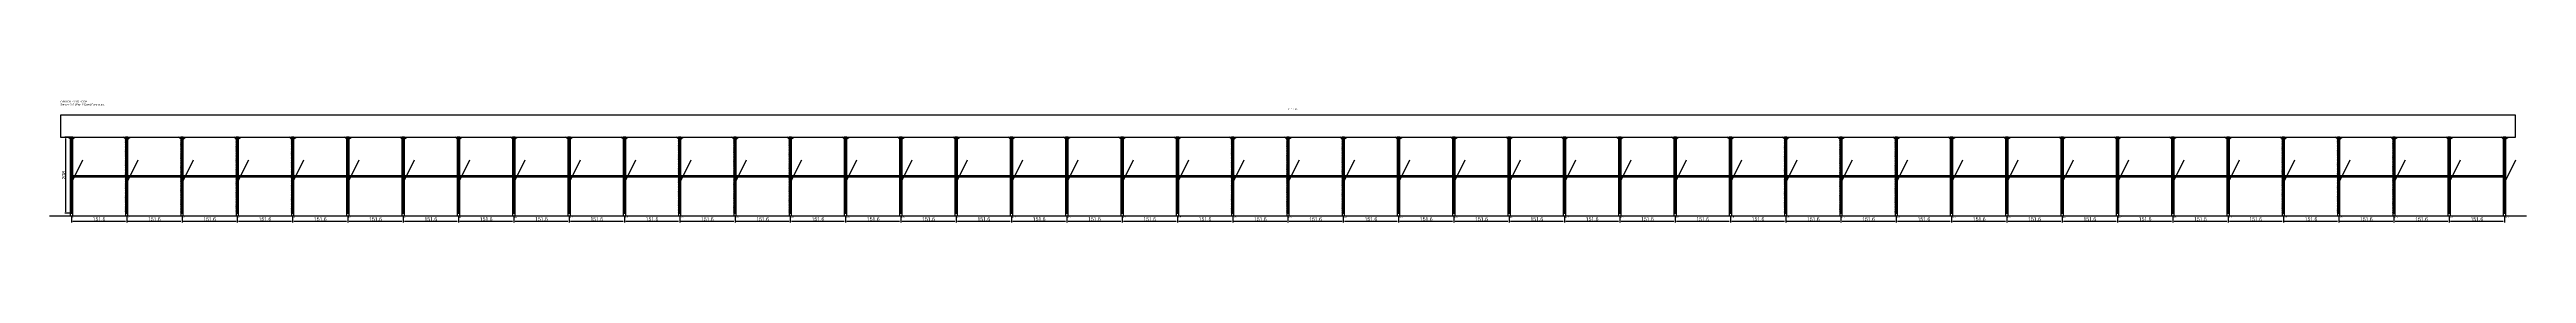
# Model space of a CAD drawing. Header units: metres. Extents: x -30 to 6761, y -25 to 308.
import ezdxf

# ---------------------------------------------------------------- set-up
doc = ezdxf.new("R2010")
doc.units = ezdxf.units.M
for name, color, linetype in [('BARRA_ANCORAGEM', 1, 'Continuous'), ('COTA', 241, 'Continuous'), ('GARFOS OK', 3, 'Continuous'), ('NOME DA VIGA', 6, 'Continuous'), ('SARR_7x7', 40, 'Continuous'), ('TIRAS REESCORAMENTO', 252, 'Continuous'), ('VIGAS', 3, 'Continuous')]:
    doc.layers.add(name, color=color, linetype=linetype)
doc.dimstyles.new('EZ DXF', dxfattribs={"dimtxt": 10, "dimasz": 3.5, "dimexe": 3, "dimexo": 1.5, "dimgap": 1, "dimtad": 1, "dimdec": 1, "dimdsep": 46, "dimcen": 2.5, "dimazin": 3, "dimtfac": 1, "dimtmove": 0, "dimatfit": 3})

msp = doc.modelspace()

# ---------------------------------------------------------------- hatches: boundary and pattern name
at = {"layer": 'COTA'}
h = msp.add_hatch(dxfattribs=at)
h.set_pattern_fill('ANSI31', scale=0.5)
h.paths.add_polyline_path([(26.5, 0), (33.5, 0), (33.5, 208), (26.5, 208)])
h = msp.add_hatch(dxfattribs=at)
h.set_pattern_fill('ANSI31', scale=0.5)
h.paths.add_polyline_path([(178.11, 0), (185.11, 0), (185.11, 208), (178.11, 208)])
h = msp.add_hatch(dxfattribs=at)
h.set_pattern_fill('ANSI31', scale=0.5)
h.paths.add_polyline_path([(329.72, 0), (336.72, 0), (336.72, 208), (329.72, 208)])
h = msp.add_hatch(dxfattribs=at)
h.set_pattern_fill('ANSI31', scale=0.5)
h.paths.add_polyline_path([(481.33, 0), (488.33, 0), (488.33, 208), (481.33, 208)])
h = msp.add_hatch(dxfattribs=at)
h.set_pattern_fill('ANSI31', scale=0.5)
h.paths.add_polyline_path([(632.93, 0), (639.93, 0), (639.93, 208), (632.93, 208)])
h = msp.add_hatch(dxfattribs=at)
h.set_pattern_fill('ANSI31', scale=0.5)
h.paths.add_polyline_path([(784.54, 0), (791.54, 0), (791.54, 208), (784.54, 208)])
h = msp.add_hatch(dxfattribs=at)
h.set_pattern_fill('ANSI31', scale=0.5)
h.paths.add_polyline_path([(936.15, 0), (943.15, 0), (943.15, 208), (936.15, 208)])
h = msp.add_hatch(dxfattribs=at)
h.set_pattern_fill('ANSI31', scale=0.5)
h.paths.add_polyline_path([(1087.76, 0), (1094.76, 0), (1094.76, 208), (1087.76, 208)])
h = msp.add_hatch(dxfattribs=at)
h.set_pattern_fill('ANSI31', scale=0.5)
h.paths.add_polyline_path([(1239.37, 0), (1246.37, 0), (1246.37, 208), (1239.37, 208)])
h = msp.add_hatch(dxfattribs=at)
h.set_pattern_fill('ANSI31', scale=0.5)
h.paths.add_polyline_path([(1390.98, 0), (1397.98, 0), (1397.98, 208), (1390.98, 208)])
h = msp.add_hatch(dxfattribs=at)
h.set_pattern_fill('ANSI31', scale=0.5)
h.paths.add_polyline_path([(1542.59, 0), (1549.59, 0), (1549.59, 208), (1542.59, 208)])
h = msp.add_hatch(dxfattribs=at)
h.set_pattern_fill('ANSI31', scale=0.5)
h.paths.add_polyline_path([(1694.2, 0), (1701.2, 0), (1701.2, 208), (1694.2, 208)])
h = msp.add_hatch(dxfattribs=at)
h.set_pattern_fill('ANSI31', scale=0.5)
h.paths.add_polyline_path([(1845.8, 0), (1852.8, 0), (1852.8, 208), (1845.8, 208)])
h = msp.add_hatch(dxfattribs=at)
h.set_pattern_fill('ANSI31', scale=0.5)
h.paths.add_polyline_path([(1997.41, 0), (2004.41, 0), (2004.41, 208), (1997.41, 208)])
h = msp.add_hatch(dxfattribs=at)
h.set_pattern_fill('ANSI31', scale=0.5)
h.paths.add_polyline_path([(2149.02, 0), (2156.02, 0), (2156.02, 208), (2149.02, 208)])
h = msp.add_hatch(dxfattribs=at)
h.set_pattern_fill('ANSI31', scale=0.5)
h.paths.add_polyline_path([(2300.63, 0), (2307.63, 0), (2307.63, 208), (2300.63, 208)])
h = msp.add_hatch(dxfattribs=at)
h.set_pattern_fill('ANSI31', scale=0.5)
h.paths.add_polyline_path([(2452.24, 0), (2459.24, 0), (2459.24, 208), (2452.24, 208)])
h = msp.add_hatch(dxfattribs=at)
h.set_pattern_fill('ANSI31', scale=0.5)
h.paths.add_polyline_path([(2603.85, 0), (2610.85, 0), (2610.85, 208), (2603.85, 208)])
h = msp.add_hatch(dxfattribs=at)
h.set_pattern_fill('ANSI31', scale=0.5)
h.paths.add_polyline_path([(2755.46, 0), (2762.46, 0), (2762.46, 208), (2755.46, 208)])
h = msp.add_hatch(dxfattribs=at)
h.set_pattern_fill('ANSI31', scale=0.5)
h.paths.add_polyline_path([(2907.07, 0), (2914.07, 0), (2914.07, 208), (2907.07, 208)])
h = msp.add_hatch(dxfattribs=at)
h.set_pattern_fill('ANSI31', scale=0.5)
h.paths.add_polyline_path([(3058.67, 0), (3065.67, 0), (3065.67, 208), (3058.67, 208)])
h = msp.add_hatch(dxfattribs=at)
h.set_pattern_fill('ANSI31', scale=0.5)
h.paths.add_polyline_path([(3210.28, 0), (3217.28, 0), (3217.28, 208), (3210.28, 208)])
h = msp.add_hatch(dxfattribs=at)
h.set_pattern_fill('ANSI31', scale=0.5)
h.paths.add_polyline_path([(3361.89, 0), (3368.89, 0), (3368.89, 208), (3361.89, 208)])
h = msp.add_hatch(dxfattribs=at)
h.set_pattern_fill('ANSI31', scale=0.5)
h.paths.add_polyline_path([(3513.5, 0), (3520.5, 0), (3520.5, 208), (3513.5, 208)])
h = msp.add_hatch(dxfattribs=at)
h.set_pattern_fill('ANSI31', scale=0.5)
h.paths.add_polyline_path([(3665.11, 0), (3672.11, 0), (3672.11, 208), (3665.11, 208)])
h = msp.add_hatch(dxfattribs=at)
h.set_pattern_fill('ANSI31', scale=0.5)
h.paths.add_polyline_path([(3816.72, 0), (3823.72, 0), (3823.72, 208), (3816.72, 208)])
h = msp.add_hatch(dxfattribs=at)
h.set_pattern_fill('ANSI31', scale=0.5)
h.paths.add_polyline_path([(3968.33, 0), (3975.33, 0), (3975.33, 208), (3968.33, 208)])
h = msp.add_hatch(dxfattribs=at)
h.set_pattern_fill('ANSI31', scale=0.5)
h.paths.add_polyline_path([(4119.94, 0), (4126.94, 0), (4126.94, 208), (4119.94, 208)])
h = msp.add_hatch(dxfattribs=at)
h.set_pattern_fill('ANSI31', scale=0.5)
h.paths.add_polyline_path([(4271.54, 0), (4278.54, 0), (4278.54, 208), (4271.54, 208)])
h = msp.add_hatch(dxfattribs=at)
h.set_pattern_fill('ANSI31', scale=0.5)
h.paths.add_polyline_path([(4423.15, 0), (4430.15, 0), (4430.15, 208), (4423.15, 208)])
h = msp.add_hatch(dxfattribs=at)
h.set_pattern_fill('ANSI31', scale=0.5)
h.paths.add_polyline_path([(4574.76, 0), (4581.76, 0), (4581.76, 208), (4574.76, 208)])
h = msp.add_hatch(dxfattribs=at)
h.set_pattern_fill('ANSI31', scale=0.5)
h.paths.add_polyline_path([(4726.37, 0), (4733.37, 0), (4733.37, 208), (4726.37, 208)])
h = msp.add_hatch(dxfattribs=at)
h.set_pattern_fill('ANSI31', scale=0.5)
h.paths.add_polyline_path([(4877.98, 0), (4884.98, 0), (4884.98, 208), (4877.98, 208)])
h = msp.add_hatch(dxfattribs=at)
h.set_pattern_fill('ANSI31', scale=0.5)
h.paths.add_polyline_path([(5029.59, 0), (5036.59, 0), (5036.59, 208), (5029.59, 208)])
h = msp.add_hatch(dxfattribs=at)
h.set_pattern_fill('ANSI31', scale=0.5)
h.paths.add_polyline_path([(5181.2, 0), (5188.2, 0), (5188.2, 208), (5181.2, 208)])
h = msp.add_hatch(dxfattribs=at)
h.set_pattern_fill('ANSI31', scale=0.5)
h.paths.add_polyline_path([(5332.81, 0), (5339.81, 0), (5339.81, 208), (5332.81, 208)])
h = msp.add_hatch(dxfattribs=at)
h.set_pattern_fill('ANSI31', scale=0.5)
h.paths.add_polyline_path([(5484.41, 0), (5491.41, 0), (5491.41, 208), (5484.41, 208)])
h = msp.add_hatch(dxfattribs=at)
h.set_pattern_fill('ANSI31', scale=0.5)
h.paths.add_polyline_path([(5636.02, 0), (5643.02, 0), (5643.02, 208), (5636.02, 208)])
h = msp.add_hatch(dxfattribs=at)
h.set_pattern_fill('ANSI31', scale=0.5)
h.paths.add_polyline_path([(5787.63, 0), (5794.63, 0), (5794.63, 208), (5787.63, 208)])
h = msp.add_hatch(dxfattribs=at)
h.set_pattern_fill('ANSI31', scale=0.5)
h.paths.add_polyline_path([(5939.24, 0), (5946.24, 0), (5946.24, 208), (5939.24, 208)])
h = msp.add_hatch(dxfattribs=at)
h.set_pattern_fill('ANSI31', scale=0.5)
h.paths.add_polyline_path([(6090.85, 0), (6097.85, 0), (6097.85, 208), (6090.85, 208)])
h = msp.add_hatch(dxfattribs=at)
h.set_pattern_fill('ANSI31', scale=0.5)
h.paths.add_polyline_path([(6242.46, 0), (6249.46, 0), (6249.46, 208), (6242.46, 208)])
h = msp.add_hatch(dxfattribs=at)
h.set_pattern_fill('ANSI31', scale=0.5)
h.paths.add_polyline_path([(6394.07, 0), (6401.07, 0), (6401.07, 208), (6394.07, 208)])
h = msp.add_hatch(dxfattribs=at)
h.set_pattern_fill('ANSI31', scale=0.5)
h.paths.add_polyline_path([(6545.67, 0), (6552.67, 0), (6552.67, 208), (6545.67, 208)])
h = msp.add_hatch(dxfattribs=at)
h.set_pattern_fill('ANSI31', scale=0.5)
h.paths.add_polyline_path([(6697.28, 0), (6704.28, 0), (6704.28, 208), (6697.28, 208)])

# ---------------------------------------------------------------- linework, layer by layer
at = {"layer": 'BARRA_ANCORAGEM'}
for p, q in [((30, 83.2), (61.2, 145.6)), ((181.61, 83.2), (212.81, 145.6)), ((333.22, 83.2), (364.42, 145.6)), ((484.83, 83.2), (516.03, 145.6)), ((636.43, 83.2), (667.63, 145.6)), ((788.04, 83.2), (819.24, 145.6)), ((939.65, 83.2), (970.85, 145.6)), ((1091.26, 83.2), (1122.46, 145.6)), ((1242.87, 83.2), (1274.07, 145.6)), ((1394.48, 83.2), (1425.68, 145.6)), ((1546.09, 83.2), (1577.29, 145.6)), ((1697.7, 83.2), (1728.9, 145.6)), ((1849.3, 83.2), (1880.5, 145.6)), ((2000.91, 83.2), (2032.11, 145.6)), ((2152.52, 83.2), (2183.72, 145.6)), ((2304.13, 83.2), (2335.33, 145.6)), ((2455.74, 83.2), (2486.94, 145.6)), ((2607.35, 83.2), (2638.55, 145.6)), ((2758.96, 83.2), (2790.16, 145.6)), ((2910.57, 83.2), (2941.77, 145.6)), ((3062.17, 83.2), (3093.37, 145.6)), ((3213.78, 83.2), (3244.98, 145.6)), ((3365.39, 83.2), (3396.59, 145.6)), ((3517, 83.2), (3548.2, 145.6)), ((3668.61, 83.2), (3699.81, 145.6)), ((3820.22, 83.2), (3851.42, 145.6)), ((3971.83, 83.2), (4003.03, 145.6)), ((4123.44, 83.2), (4154.64, 145.6)), ((4275.04, 83.2), (4306.24, 145.6)), ((4426.65, 83.2), (4457.85, 145.6)), ((4578.26, 83.2), (4609.46, 145.6)), ((4729.87, 83.2), (4761.07, 145.6)), ((4881.48, 83.2), (4912.68, 145.6)), ((5033.09, 83.2), (5064.29, 145.6)), ((5184.7, 83.2), (5215.9, 145.6)), ((5336.31, 83.2), (5367.51, 145.6)), ((5487.91, 83.2), (5519.11, 145.6)), ((5639.52, 83.2), (5670.72, 145.6)), ((5791.13, 83.2), (5822.33, 145.6)), ((5942.74, 83.2), (5973.94, 145.6)), ((6094.35, 83.2), (6125.55, 145.6)), ((6245.96, 83.2), (6277.16, 145.6)), ((6397.57, 83.2), (6428.77, 145.6)), ((6549.17, 83.2), (6580.37, 145.6)), ((6700.78, 83.2), (6731.98, 145.6))]:
    msp.add_line(p, q, dxfattribs=at)
at = {"layer": 'GARFOS OK'}
for p, q in [((30, 201), (20.5, 208)), ((20.5, 208), (39.5, 208)), ((30, 201), (39.5, 208)), ((181.61, 201), (172.11, 208)), ((172.11, 208), (191.11, 208)), ((181.61, 201), (191.11, 208)), ((333.22, 201), (323.72, 208)), ((323.72, 208), (342.72, 208)), ((333.22, 201), (342.72, 208)), ((484.83, 201), (475.33, 208)), ((475.33, 208), (494.33, 208)), ((484.83, 201), (494.33, 208)), ((636.43, 201), (626.93, 208)), ((626.93, 208), (645.93, 208)), ((636.43, 201), (645.93, 208)), ((788.04, 201), (778.54, 208)), ((778.54, 208), (797.54, 208)), ((788.04, 201), (797.54, 208)), ((939.65, 201), (930.15, 208)), ((930.15, 208), (949.15, 208)), ((939.65, 201), (949.15, 208)), ((1091.26, 201), (1081.76, 208)), ((1081.76, 208), (1100.76, 208)), ((1091.26, 201), (1100.76, 208)), ((1242.87, 201), (1233.37, 208)), ((1233.37, 208), (1252.37, 208)), ((1242.87, 201), (1252.37, 208)), ((1394.48, 201), (1384.98, 208)), ((1384.98, 208), (1403.98, 208)), ((1394.48, 201), (1403.98, 208)), ((1546.09, 201), (1536.59, 208)), ((1536.59, 208), (1555.59, 208)), ((1546.09, 201), (1555.59, 208)), ((1697.7, 201), (1688.2, 208)), ((1688.2, 208), (1707.2, 208)), ((1697.7, 201), (1707.2, 208)), ((1849.3, 201), (1839.8, 208)), ((1839.8, 208), (1858.8, 208)), ((1849.3, 201), (1858.8, 208)), ((2000.91, 201), (1991.41, 208)), ((1991.41, 208), (2010.41, 208)), ((2000.91, 201), (2010.41, 208)), ((2152.52, 201), (2143.02, 208)), ((2143.02, 208), (2162.02, 208)), ((2152.52, 201), (2162.02, 208)), ((2304.13, 201), (2294.63, 208)), ((2294.63, 208), (2313.63, 208)), ((2304.13, 201), (2313.63, 208)), ((2455.74, 201), (2446.24, 208)), ((2446.24, 208), (2465.24, 208)), ((2455.74, 201), (2465.24, 208)), ((2607.35, 201), (2597.85, 208)), ((2597.85, 208), (2616.85, 208)), ((2607.35, 201), (2616.85, 208)), ((2758.96, 201), (2749.46, 208)), ((2749.46, 208), (2768.46, 208)), ((2758.96, 201), (2768.46, 208)), ((2910.57, 201), (2901.07, 208)), ((2901.07, 208), (2920.07, 208)), ((2910.57, 201), (2920.07, 208)), ((3062.17, 201), (3052.67, 208)), ((3052.67, 208), (3071.67, 208)), ((3062.17, 201), (3071.67, 208)), ((3213.78, 201), (3204.28, 208)), ((3204.28, 208), (3223.28, 208)), ((3213.78, 201), (3223.28, 208)), ((3365.39, 201), (3355.89, 208)), ((3355.89, 208), (3374.89, 208)), ((3365.39, 201), (3374.89, 208)), ((3517, 201), (3507.5, 208)), ((3507.5, 208), (3526.5, 208)), ((3517, 201), (3526.5, 208)), ((3668.61, 201), (3659.11, 208)), ((3659.11, 208), (3678.11, 208)), ((3668.61, 201), (3678.11, 208)), ((3820.22, 201), (3810.72, 208)), ((3810.72, 208), (3829.72, 208)), ((3820.22, 201), (3829.72, 208)), ((3971.83, 201), (3962.33, 208)), ((3962.33, 208), (3981.33, 208)), ((3971.83, 201), (3981.33, 208)), ((4123.44, 201), (4113.94, 208)), ((4113.94, 208), (4132.94, 208)), ((4123.44, 201), (4132.94, 208)), ((4275.04, 201), (4265.54, 208)), ((4265.54, 208), (4284.54, 208)), ((4275.04, 201), (4284.54, 208)), ((4426.65, 201), (4417.15, 208)), ((4417.15, 208), (4436.15, 208)), ((4426.65, 201), (4436.15, 208)), ((4578.26, 201), (4568.76, 208)), ((4568.76, 208), (4587.76, 208)), ((4578.26, 201), (4587.76, 208)), ((4729.87, 201), (4720.37, 208)), ((4720.37, 208), (4739.37, 208)), ((4729.87, 201), (4739.37, 208)), ((4881.48, 201), (4871.98, 208)), ((4871.98, 208), (4890.98, 208)), ((4881.48, 201), (4890.98, 208)), ((5033.09, 201), (5023.59, 208)), ((5023.59, 208), (5042.59, 208)), ((5033.09, 201), (5042.59, 208)), ((5184.7, 201), (5175.2, 208)), ((5175.2, 208), (5194.2, 208)), ((5184.7, 201), (5194.2, 208)), ((5336.31, 201), (5326.81, 208)), ((5326.81, 208), (5345.81, 208)), ((5336.31, 201), (5345.81, 208)), ((5487.91, 201), (5478.41, 208)), ((5478.41, 208), (5497.41, 208)), ((5487.91, 201), (5497.41, 208)), ((5639.52, 201), (5630.02, 208)), ((5630.02, 208), (5649.02, 208)), ((5639.52, 201), (5649.02, 208)), ((5791.13, 201), (5781.63, 208)), ((5781.63, 208), (5800.63, 208)), ((5791.13, 201), (5800.63, 208)), ((5942.74, 201), (5933.24, 208)), ((5933.24, 208), (5952.24, 208)), ((5942.74, 201), (5952.24, 208)), ((6094.35, 201), (6084.85, 208)), ((6084.85, 208), (6103.85, 208)), ((6094.35, 201), (6103.85, 208)), ((6245.96, 201), (6236.46, 208)), ((6236.46, 208), (6255.46, 208)), ((6245.96, 201), (6255.46, 208)), ((6397.57, 201), (6388.07, 208)), ((6388.07, 208), (6407.07, 208)), ((6397.57, 201), (6407.07, 208)), ((6549.17, 201), (6539.67, 208)), ((6539.67, 208), (6558.67, 208)), ((6549.17, 201), (6558.67, 208)), ((6700.78, 201), (6691.28, 208)), ((6691.28, 208), (6710.28, 208)), ((6700.78, 201), (6710.28, 208))]:
    msp.add_line(p, q, dxfattribs=at)
at = {"layer": 'GARFOS OK', "linetype": 'CONTINUOUS'}
msp.add_line((-30, -7), (6760.78, -7), dxfattribs=at)
at = {"layer": 'GARFOS OK'}
for points in [[(26.5, 0), (33.5, 0), (33.5, 208), (26.5, 208), (26.5, 0)], [(178.11, 0), (185.11, 0), (185.11, 208), (178.11, 208), (178.11, 0)], [(329.72, 0), (336.72, 0), (336.72, 208), (329.72, 208), (329.72, 0)], [(481.33, 0), (488.33, 0), (488.33, 208), (481.33, 208), (481.33, 0)], [(632.93, 0), (639.93, 0), (639.93, 208), (632.93, 208), (632.93, 0)], [(784.54, 0), (791.54, 0), (791.54, 208), (784.54, 208), (784.54, 0)], [(936.15, 0), (943.15, 0), (943.15, 208), (936.15, 208), (936.15, 0)], [(1087.76, 0), (1094.76, 0), (1094.76, 208), (1087.76, 208), (1087.76, 0)], [(1239.37, 0), (1246.37, 0), (1246.37, 208), (1239.37, 208), (1239.37, 0)], [(1390.98, 0), (1397.98, 0), (1397.98, 208), (1390.98, 208), (1390.98, 0)], [(1542.59, 0), (1549.59, 0), (1549.59, 208), (1542.59, 208), (1542.59, 0)], [(1694.2, 0), (1701.2, 0), (1701.2, 208), (1694.2, 208), (1694.2, 0)], [(1845.8, 0), (1852.8, 0), (1852.8, 208), (1845.8, 208), (1845.8, 0)], [(1997.41, 0), (2004.41, 0), (2004.41, 208), (1997.41, 208), (1997.41, 0)], [(2149.02, 0), (2156.02, 0), (2156.02, 208), (2149.02, 208), (2149.02, 0)], [(2300.63, 0), (2307.63, 0), (2307.63, 208), (2300.63, 208), (2300.63, 0)], [(2452.24, 0), (2459.24, 0), (2459.24, 208), (2452.24, 208), (2452.24, 0)], [(2603.85, 0), (2610.85, 0), (2610.85, 208), (2603.85, 208), (2603.85, 0)], [(2755.46, 0), (2762.46, 0), (2762.46, 208), (2755.46, 208), (2755.46, 0)], [(2907.07, 0), (2914.07, 0), (2914.07, 208), (2907.07, 208), (2907.07, 0)], [(3058.67, 0), (3065.67, 0), (3065.67, 208), (3058.67, 208), (3058.67, 0)], [(3210.28, 0), (3217.28, 0), (3217.28, 208), (3210.28, 208), (3210.28, 0)], [(3361.89, 0), (3368.89, 0), (3368.89, 208), (3361.89, 208), (3361.89, 0)], [(3513.5, 0), (3520.5, 0), (3520.5, 208), (3513.5, 208), (3513.5, 0)], [(3665.11, 0), (3672.11, 0), (3672.11, 208), (3665.11, 208), (3665.11, 0)], [(3816.72, 0), (3823.72, 0), (3823.72, 208), (3816.72, 208), (3816.72, 0)], [(3968.33, 0), (3975.33, 0), (3975.33, 208), (3968.33, 208), (3968.33, 0)], [(4119.94, 0), (4126.94, 0), (4126.94, 208), (4119.94, 208), (4119.94, 0)], [(4271.54, 0), (4278.54, 0), (4278.54, 208), (4271.54, 208), (4271.54, 0)], [(4423.15, 0), (4430.15, 0), (4430.15, 208), (4423.15, 208), (4423.15, 0)], [(4574.76, 0), (4581.76, 0), (4581.76, 208), (4574.76, 208), (4574.76, 0)], [(4726.37, 0), (4733.37, 0), (4733.37, 208), (4726.37, 208), (4726.37, 0)], [(4877.98, 0), (4884.98, 0), (4884.98, 208), (4877.98, 208), (4877.98, 0)], [(5029.59, 0), (5036.59, 0), (5036.59, 208), (5029.59, 208), (5029.59, 0)], [(5181.2, 0), (5188.2, 0), (5188.2, 208), (5181.2, 208), (5181.2, 0)], [(5332.81, 0), (5339.81, 0), (5339.81, 208), (5332.81, 208), (5332.81, 0)], [(5484.41, 0), (5491.41, 0), (5491.41, 208), (5484.41, 208), (5484.41, 0)], [(5636.02, 0), (5643.02, 0), (5643.02, 208), (5636.02, 208), (5636.02, 0)], [(5787.63, 0), (5794.63, 0), (5794.63, 208), (5787.63, 208), (5787.63, 0)], [(5939.24, 0), (5946.24, 0), (5946.24, 208), (5939.24, 208), (5939.24, 0)], [(6090.85, 0), (6097.85, 0), (6097.85, 208), (6090.85, 208), (6090.85, 0)], [(6242.46, 0), (6249.46, 0), (6249.46, 208), (6242.46, 208), (6242.46, 0)], [(6394.07, 0), (6401.07, 0), (6401.07, 208), (6394.07, 208), (6394.07, 0)], [(6545.67, 0), (6552.67, 0), (6552.67, 208), (6545.67, 208), (6545.67, 0)], [(6697.28, 0), (6704.28, 0), (6704.28, 208), (6697.28, 208), (6697.28, 0)]]:
    msp.add_lwpolyline(points, dxfattribs=at)
at = {"layer": 'SARR_7x7'}
for points in [[(26.5, -7), (33.5, -7), (33.5, 0), (26.5, 0), (26.5, -7)], [(178.11, -7), (185.11, -7), (185.11, 0), (178.11, 0), (178.11, -7)], [(329.72, -7), (336.72, -7), (336.72, 0), (329.72, 0), (329.72, -7)], [(481.33, -7), (488.33, -7), (488.33, 0), (481.33, 0), (481.33, -7)], [(632.93, -7), (639.93, -7), (639.93, 0), (632.93, 0), (632.93, -7)], [(784.54, -7), (791.54, -7), (791.54, 0), (784.54, 0), (784.54, -7)], [(936.15, -7), (943.15, -7), (943.15, 0), (936.15, 0), (936.15, -7)], [(1087.76, -7), (1094.76, -7), (1094.76, 0), (1087.76, 0), (1087.76, -7)], [(1239.37, -7), (1246.37, -7), (1246.37, 0), (1239.37, 0), (1239.37, -7)], [(1390.98, -7), (1397.98, -7), (1397.98, 0), (1390.98, 0), (1390.98, -7)], [(1542.59, -7), (1549.59, -7), (1549.59, 0), (1542.59, 0), (1542.59, -7)], [(1694.2, -7), (1701.2, -7), (1701.2, 0), (1694.2, 0), (1694.2, -7)], [(1845.8, -7), (1852.8, -7), (1852.8, 0), (1845.8, 0), (1845.8, -7)], [(1997.41, -7), (2004.41, -7), (2004.41, 0), (1997.41, 0), (1997.41, -7)], [(2149.02, -7), (2156.02, -7), (2156.02, 0), (2149.02, 0), (2149.02, -7)], [(2300.63, -7), (2307.63, -7), (2307.63, 0), (2300.63, 0), (2300.63, -7)], [(2452.24, -7), (2459.24, -7), (2459.24, 0), (2452.24, 0), (2452.24, -7)], [(2603.85, -7), (2610.85, -7), (2610.85, 0), (2603.85, 0), (2603.85, -7)], [(2755.46, -7), (2762.46, -7), (2762.46, 0), (2755.46, 0), (2755.46, -7)], [(2907.07, -7), (2914.07, -7), (2914.07, 0), (2907.07, 0), (2907.07, -7)], [(3058.67, -7), (3065.67, -7), (3065.67, 0), (3058.67, 0), (3058.67, -7)], [(3210.28, -7), (3217.28, -7), (3217.28, 0), (3210.28, 0), (3210.28, -7)], [(3361.89, -7), (3368.89, -7), (3368.89, 0), (3361.89, 0), (3361.89, -7)], [(3513.5, -7), (3520.5, -7), (3520.5, 0), (3513.5, 0), (3513.5, -7)], [(3665.11, -7), (3672.11, -7), (3672.11, 0), (3665.11, 0), (3665.11, -7)], [(3816.72, -7), (3823.72, -7), (3823.72, 0), (3816.72, 0), (3816.72, -7)], [(3968.33, -7), (3975.33, -7), (3975.33, 0), (3968.33, 0), (3968.33, -7)], [(4119.94, -7), (4126.94, -7), (4126.94, 0), (4119.94, 0), (4119.94, -7)], [(4271.54, -7), (4278.54, -7), (4278.54, 0), (4271.54, 0), (4271.54, -7)], [(4423.15, -7), (4430.15, -7), (4430.15, 0), (4423.15, 0), (4423.15, -7)], [(4574.76, -7), (4581.76, -7), (4581.76, 0), (4574.76, 0), (4574.76, -7)], [(4726.37, -7), (4733.37, -7), (4733.37, 0), (4726.37, 0), (4726.37, -7)], [(4877.98, -7), (4884.98, -7), (4884.98, 0), (4877.98, 0), (4877.98, -7)], [(5029.59, -7), (5036.59, -7), (5036.59, 0), (5029.59, 0), (5029.59, -7)], [(5181.2, -7), (5188.2, -7), (5188.2, 0), (5181.2, 0), (5181.2, -7)], [(5332.81, -7), (5339.81, -7), (5339.81, 0), (5332.81, 0), (5332.81, -7)], [(5484.41, -7), (5491.41, -7), (5491.41, 0), (5484.41, 0), (5484.41, -7)], [(5636.02, -7), (5643.02, -7), (5643.02, 0), (5636.02, 0), (5636.02, -7)], [(5787.63, -7), (5794.63, -7), (5794.63, 0), (5787.63, 0), (5787.63, -7)], [(5939.24, -7), (5946.24, -7), (5946.24, 0), (5939.24, 0), (5939.24, -7)], [(6090.85, -7), (6097.85, -7), (6097.85, 0), (6090.85, 0), (6090.85, -7)], [(6242.46, -7), (6249.46, -7), (6249.46, 0), (6242.46, 0), (6242.46, -7)], [(6394.07, -7), (6401.07, -7), (6401.07, 0), (6394.07, 0), (6394.07, -7)], [(6545.67, -7), (6552.67, -7), (6552.67, 0), (6545.67, 0), (6545.67, -7)], [(6697.28, -7), (6704.28, -7), (6704.28, 0), (6697.28, 0), (6697.28, -7)]]:
    msp.add_lwpolyline(points, dxfattribs=at)
at = {"layer": 'TIRAS REESCORAMENTO'}
for points in [[(30, 100), (181.61, 100), (181.61, 102.5), (30, 102.5), (30, 100)], [(181.61, 100), (333.22, 100), (333.22, 102.5), (181.61, 102.5), (181.61, 100)], [(333.22, 100), (484.83, 100), (484.83, 102.5), (333.22, 102.5), (333.22, 100)], [(484.83, 100), (636.43, 100), (636.43, 102.5), (484.83, 102.5), (484.83, 100)], [(636.43, 100), (788.04, 100), (788.04, 102.5), (636.43, 102.5), (636.43, 100)], [(788.04, 100), (939.65, 100), (939.65, 102.5), (788.04, 102.5), (788.04, 100)], [(939.65, 100), (1091.26, 100), (1091.26, 102.5), (939.65, 102.5), (939.65, 100)], [(1091.26, 100), (1242.87, 100), (1242.87, 102.5), (1091.26, 102.5), (1091.26, 100)], [(1242.87, 100), (1394.48, 100), (1394.48, 102.5), (1242.87, 102.5), (1242.87, 100)], [(1394.48, 100), (1546.09, 100), (1546.09, 102.5), (1394.48, 102.5), (1394.48, 100)], [(1546.09, 100), (1697.7, 100), (1697.7, 102.5), (1546.09, 102.5), (1546.09, 100)], [(1697.7, 100), (1849.3, 100), (1849.3, 102.5), (1697.7, 102.5), (1697.7, 100)], [(1849.3, 100), (2000.91, 100), (2000.91, 102.5), (1849.3, 102.5), (1849.3, 100)], [(2000.91, 100), (2152.52, 100), (2152.52, 102.5), (2000.91, 102.5), (2000.91, 100)], [(2152.52, 100), (2304.13, 100), (2304.13, 102.5), (2152.52, 102.5), (2152.52, 100)], [(2304.13, 100), (2455.74, 100), (2455.74, 102.5), (2304.13, 102.5), (2304.13, 100)], [(2455.74, 100), (2607.35, 100), (2607.35, 102.5), (2455.74, 102.5), (2455.74, 100)], [(2607.35, 100), (2758.96, 100), (2758.96, 102.5), (2607.35, 102.5), (2607.35, 100)], [(2758.96, 100), (2910.57, 100), (2910.57, 102.5), (2758.96, 102.5), (2758.96, 100)], [(2910.57, 100), (3062.17, 100), (3062.17, 102.5), (2910.57, 102.5), (2910.57, 100)], [(3062.17, 100), (3213.78, 100), (3213.78, 102.5), (3062.17, 102.5), (3062.17, 100)], [(3213.78, 100), (3365.39, 100), (3365.39, 102.5), (3213.78, 102.5), (3213.78, 100)], [(3365.39, 100), (3517, 100), (3517, 102.5), (3365.39, 102.5), (3365.39, 100)], [(3517, 100), (3668.61, 100), (3668.61, 102.5), (3517, 102.5), (3517, 100)], [(3668.61, 100), (3820.22, 100), (3820.22, 102.5), (3668.61, 102.5), (3668.61, 100)], [(3820.22, 100), (3971.83, 100), (3971.83, 102.5), (3820.22, 102.5), (3820.22, 100)], [(3971.83, 100), (4123.44, 100), (4123.44, 102.5), (3971.83, 102.5), (3971.83, 100)], [(4123.44, 100), (4275.04, 100), (4275.04, 102.5), (4123.44, 102.5), (4123.44, 100)], [(4275.04, 100), (4426.65, 100), (4426.65, 102.5), (4275.04, 102.5), (4275.04, 100)], [(4426.65, 100), (4578.26, 100), (4578.26, 102.5), (4426.65, 102.5), (4426.65, 100)], [(4578.26, 100), (4729.87, 100), (4729.87, 102.5), (4578.26, 102.5), (4578.26, 100)], [(4729.87, 100), (4881.48, 100), (4881.48, 102.5), (4729.87, 102.5), (4729.87, 100)], [(4881.48, 100), (5033.09, 100), (5033.09, 102.5), (4881.48, 102.5), (4881.48, 100)], [(5033.09, 100), (5184.7, 100), (5184.7, 102.5), (5033.09, 102.5), (5033.09, 100)], [(5184.7, 100), (5336.31, 100), (5336.31, 102.5), (5184.7, 102.5), (5184.7, 100)], [(5336.31, 100), (5487.91, 100), (5487.91, 102.5), (5336.31, 102.5), (5336.31, 100)], [(5487.91, 100), (5639.52, 100), (5639.52, 102.5), (5487.91, 102.5), (5487.91, 100)], [(5639.52, 100), (5791.13, 100), (5791.13, 102.5), (5639.52, 102.5), (5639.52, 100)], [(5791.13, 100), (5942.74, 100), (5942.74, 102.5), (5791.13, 102.5), (5791.13, 100)], [(5942.74, 100), (6094.35, 100), (6094.35, 102.5), (5942.74, 102.5), (5942.74, 100)], [(6094.35, 100), (6245.96, 100), (6245.96, 102.5), (6094.35, 102.5), (6094.35, 100)], [(6245.96, 100), (6397.57, 100), (6397.57, 102.5), (6245.96, 102.5), (6245.96, 100)], [(6397.57, 100), (6549.17, 100), (6549.17, 102.5), (6397.57, 102.5), (6397.57, 100)], [(6549.17, 100), (6700.78, 100), (6700.78, 102.5), (6549.17, 102.5), (6549.17, 100)]]:
    msp.add_lwpolyline(points, dxfattribs=at)
at = {"layer": 'VIGAS'}
msp.add_lwpolyline([(0, 208), (6730.78, 208), (6730.78, 268), (0, 268), (0, 208)], dxfattribs=at)

# ---------------------------------------------------------------- texts
at = {"layer": 'NOME DA VIGA'}
for s, height, p in [('45 PECAS', 4, (3365.39, 283)), ('GF1', 3, (30, -12)), ('GF2', 3, (181.61, -12)), ('GF3', 3, (333.22, -12)), ('GF4', 3, (484.83, -12)), ('GF5', 3, (636.43, -12)), ('GF6', 3, (788.04, -12)), ('GF7', 3, (939.65, -12)), ('GF8', 3, (1091.26, -12)), ('GF9', 3, (1242.87, -12)), ('GF10', 3, (1394.48, -12)), ('GF11', 3, (1546.09, -12)), ('GF12', 3, (1697.7, -12)), ('GF13', 3, (1849.3, -12)), ('GF14', 3, (2000.91, -12)), ('GF15', 3, (2152.52, -12)), ('GF16', 3, (2304.13, -12)), ('GF17', 3, (2455.74, -12)), ('GF18', 3, (2607.35, -12)), ('GF19', 3, (2758.96, -12)), ('GF20', 3, (2910.57, -12)), ('GF21', 3, (3062.17, -12)), ('GF22', 3, (3213.78, -12)), ('GF23', 3, (3365.39, -12)), ('GF24', 3, (3517, -12)), ('GF25', 3, (3668.61, -12)), ('GF26', 3, (3820.22, -12)), ('GF27', 3, (3971.83, -12)), ('GF28', 3, (4123.44, -12)), ('GF29', 3, (4275.04, -12)), ('GF30', 3, (4426.65, -12)), ('GF31', 3, (4578.26, -12)), ('GF32', 3, (4729.87, -12)), ('GF33', 3, (4881.48, -12)), ('GF34', 3, (5033.09, -12)), ('GF35', 3, (5184.7, -12)), ('GF36', 3, (5336.31, -12)), ('GF37', 3, (5487.91, -12)), ('GF38', 3, (5639.52, -12)), ('GF39', 3, (5791.13, -12)), ('GF40', 3, (5942.74, -12)), ('GF41', 3, (6094.35, -12)), ('GF42', 3, (6245.96, -12)), ('GF43', 3, (6397.57, -12)), ('GF44', 3, (6549.17, -12)), ('GF45', 3, (6700.78, -12))]:
    msp.add_text(s, height=height, dxfattribs=at).set_placement(p)
at = {"layer": 'NOME DA VIGA', "insert": (0, 293), "char_height": 5, "attachment_point": 7}
msp.add_mtext('GARFOS - V340 - COR\\PSarrafo: 7x7 | Esp: 150cm | Forq: dupla', dxfattribs=at)

# ---------------------------------------------------------------- dimensions: what is measured, and where the dimension line sits
at = {"layer": 'COTA'}
msp.add_linear_dim(base=(15, 0), p1=(30, 0), p2=(30, 208), angle=90, dimstyle='EZ DXF', dxfattribs=at).render()
for base, p1, p2 in [((30, -22), (30, -7), (181.61, -7)), ((181.61, -22), (181.61, -7), (333.22, -7)), ((333.22, -22), (333.22, -7), (484.83, -7)), ((484.83, -22), (484.83, -7), (636.43, -7)), ((636.43, -22), (636.43, -7), (788.04, -7)), ((788.04, -22), (788.04, -7), (939.65, -7)), ((939.65, -22), (939.65, -7), (1091.26, -7)), ((1091.26, -22), (1091.26, -7), (1242.87, -7)), ((1242.87, -22), (1242.87, -7), (1394.48, -7)), ((1394.48, -22), (1394.48, -7), (1546.09, -7)), ((1546.09, -22), (1546.09, -7), (1697.7, -7)), ((1697.7, -22), (1697.7, -7), (1849.3, -7)), ((1849.3, -22), (1849.3, -7), (2000.91, -7)), ((2000.91, -22), (2000.91, -7), (2152.52, -7)), ((2152.52, -22), (2152.52, -7), (2304.13, -7)), ((2304.13, -22), (2304.13, -7), (2455.74, -7)), ((2455.74, -22), (2455.74, -7), (2607.35, -7)), ((2607.35, -22), (2607.35, -7), (2758.96, -7)), ((2758.96, -22), (2758.96, -7), (2910.57, -7)), ((2910.57, -22), (2910.57, -7), (3062.17, -7)), ((3062.17, -22), (3062.17, -7), (3213.78, -7)), ((3213.78, -22), (3213.78, -7), (3365.39, -7)), ((3365.39, -22), (3365.39, -7), (3517, -7)), ((3517, -22), (3517, -7), (3668.61, -7)), ((3668.61, -22), (3668.61, -7), (3820.22, -7)), ((3820.22, -22), (3820.22, -7), (3971.83, -7)), ((3971.83, -22), (3971.83, -7), (4123.44, -7)), ((4123.44, -22), (4123.44, -7), (4275.04, -7)), ((4275.04, -22), (4275.04, -7), (4426.65, -7)), ((4426.65, -22), (4426.65, -7), (4578.26, -7)), ((4578.26, -22), (4578.26, -7), (4729.87, -7)), ((4729.87, -22), (4729.87, -7), (4881.48, -7)), ((4881.48, -22), (4881.48, -7), (5033.09, -7)), ((5033.09, -22), (5033.09, -7), (5184.7, -7)), ((5184.7, -22), (5184.7, -7), (5336.31, -7)), ((5336.31, -22), (5336.31, -7), (5487.91, -7)), ((5487.91, -22), (5487.91, -7), (5639.52, -7)), ((5639.52, -22), (5639.52, -7), (5791.13, -7)), ((5791.13, -22), (5791.13, -7), (5942.74, -7)), ((5942.74, -22), (5942.74, -7), (6094.35, -7)), ((6094.35, -22), (6094.35, -7), (6245.96, -7)), ((6245.96, -22), (6245.96, -7), (6397.57, -7)), ((6397.57, -22), (6397.57, -7), (6549.17, -7)), ((6549.17, -22), (6549.17, -7), (6700.78, -7))]:
    msp.add_linear_dim(base=base, p1=p1, p2=p2, dimstyle='EZ DXF', dxfattribs=at).render()

doc.saveas('drawing.dxf')
